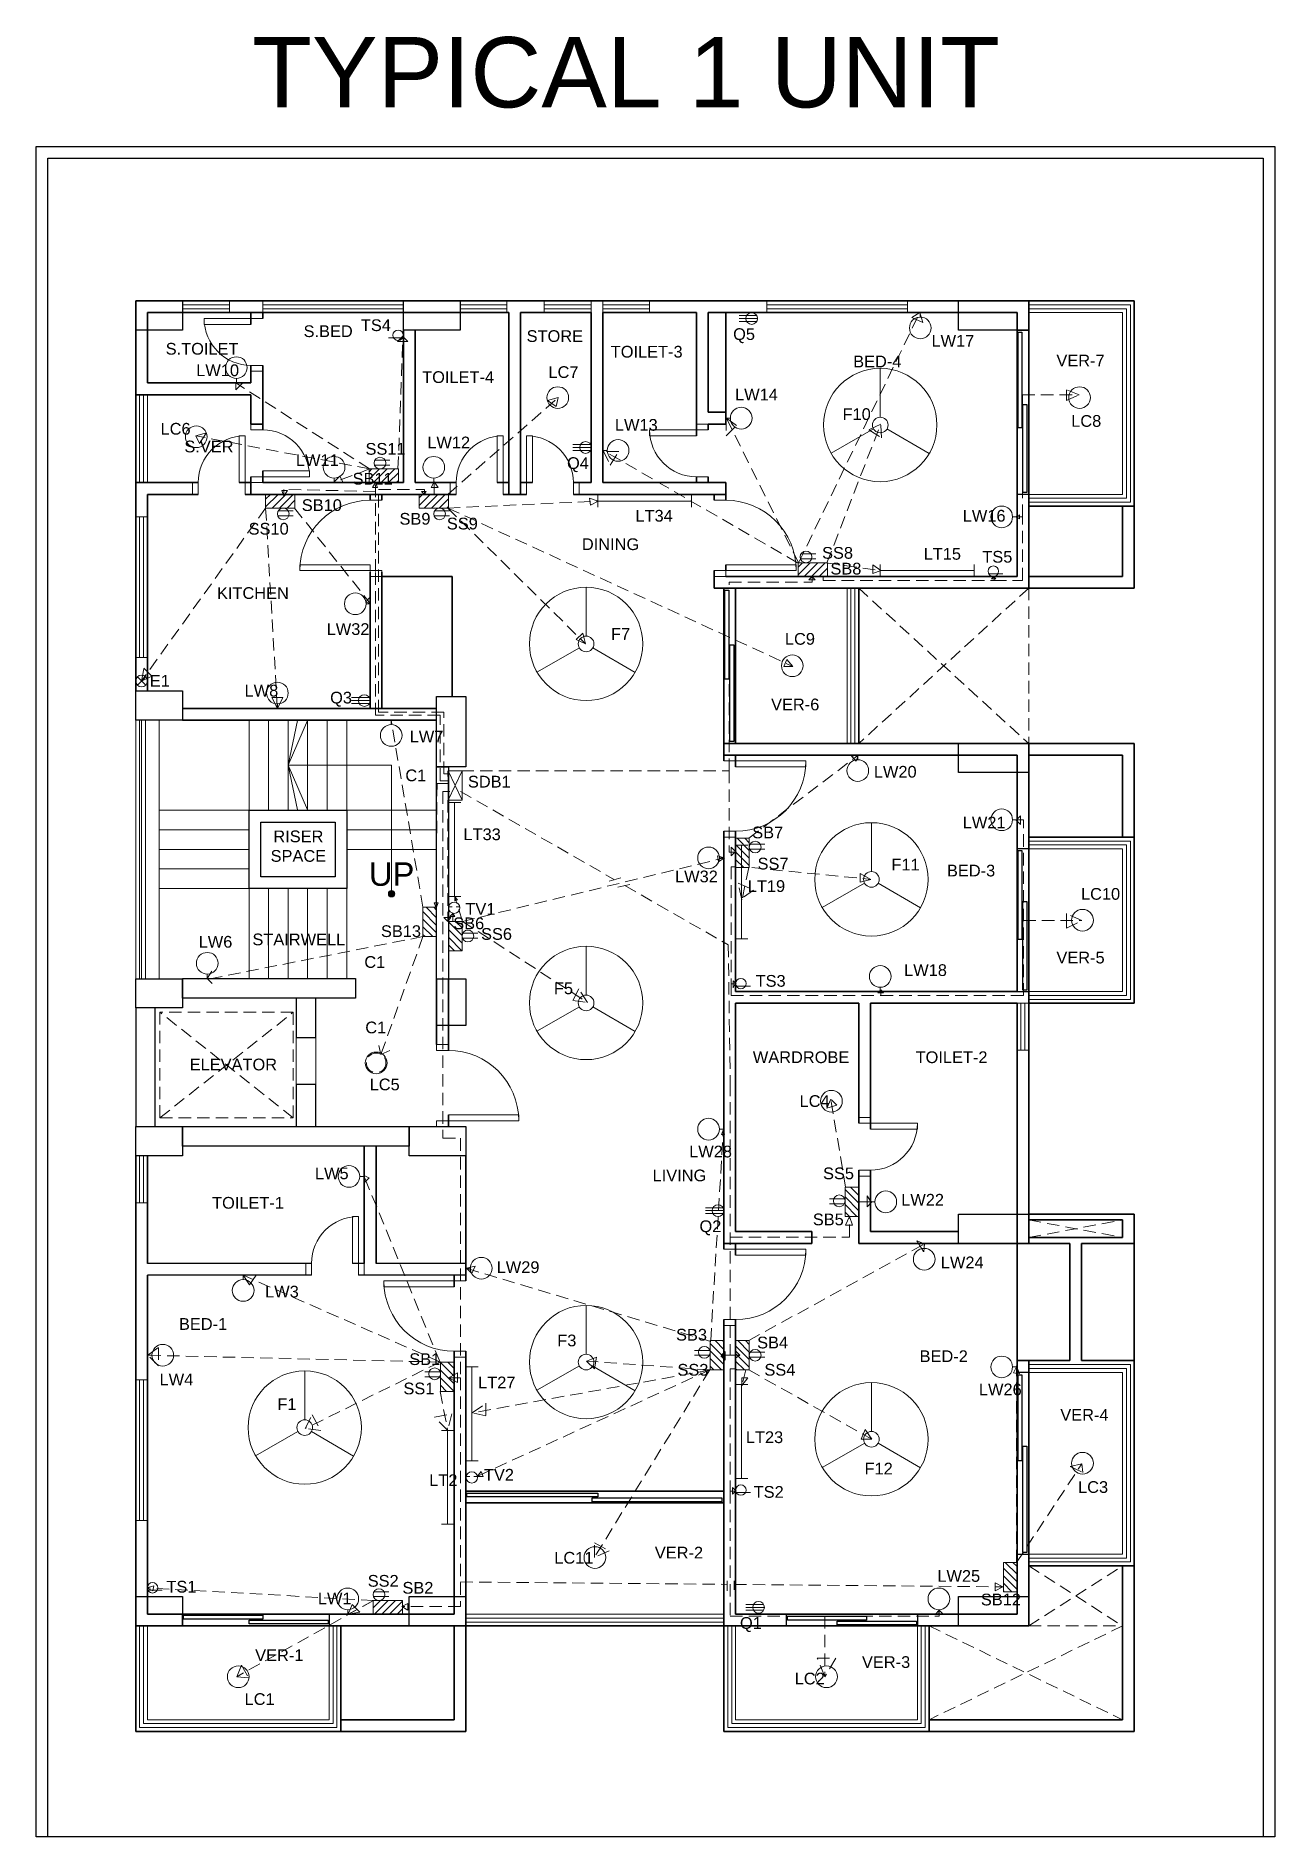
# Model space of a CAD drawing. Header units: inches. Extents: x 854 to 9021, y 140 to 10575.
# Drawn here: x 1140 to 1774, y 2984 to 3906 of the extents above; entities that cross this region are included whole.
import ezdxf

# ---------------------------------------------------------------- set-up
doc = ezdxf.new("R2010")
doc.units = ezdxf.units.IN
doc.header["$MEASUREMENT"] = 0
doc.linetypes.add('DASHED2', pattern=[9.525, 6.35, -3.175])
for name, color, linetype, lineweight in [('1.Boundary & Pillar', 10, 'Continuous', 30), ('2.Parking Lines', 250, 'Continuous', 30), ('2.Stairs', 163, 'Continuous', 9), ('2.Walls', 255, 'Continuous', 35), ('3.Doors', 34, 'Continuous', 9), ('3.Glass', 134, 'Continuous', 5), ('3.Railing', 40, 'Continuous', 5), ('3.Windows', 130, 'Continuous', 15), ('4.Empty Spaces', 10, 'DASHED2', 15), ('4.Lift Door', 8, 'Continuous', 13), ('5.Fittings & Fixtures', 4, 'Continuous', 15), ('5.Fittings and Fixtures - Labels', 4, 'Continuous', 15), ('5.Switchboards', 210, 'Continuous', 9), ('5.Switchboards - Labels', 210, 'Continuous', 9), ('6.Text', 255, 'Continuous', 15), ('7.(Hidden) Board to Board', 6, 'DASHED2', 20), ('7.(Hidden) Board to Fixtures', 3, 'DASHED2', 20), ('7.(Hidden) Board to Fixtures - Labels', 3, 'DASHED2', 20)]:
    doc.layers.add(name, color=color, linetype=linetype, lineweight=lineweight)
doc.layers.add('2.Walls - Stairwell', color=250, linetype='Continuous')
doc.layers.add('3.Sliding Glass', color=160, linetype='Continuous')
doc.styles.add('Text 1', font='arial.ttf', dxfattribs={"height": 6})

msp = doc.modelspace()

# ---------------------------------------------------------------- texts
at = {"layer": '5.Fittings and Fixtures - Labels', "char_height": 6, "attachment_point": 1, "style": 'Text 1'}
for s, width, heights, insert in [('TS4', 4, [0], (1305.99914, 3760.56469)), ('{\\fArial Baltic|b0|i0|c186|p34;Q}5', 4, [0], (1496.49728, 3756)), ('{\\fArial Baltic|b0|i0|c186|p34;L}W{\\fArial Baltic|b0|i0|c186|p34;17}', 6, [0], (1597.99914, 3752.56469)), ('{\\fArial Baltic|b0|i0|c186|p34;L}W{\\fArial Baltic|b0|i0|c186|p34;10}', 4, [0], (1221.77228, 3737.49987)), ('LC{\\fArial Baltic|b0|i0|c186|p34;7}', 4, [0], (1401.99914, 3736.56469)), ('{\\fArial Baltic|b0|i0|c186|p34;L}W{\\fArial Baltic|b0|i0|c186|p34;14}', 4, [0], (1497.49914, 3725.06469)), ('{\\fArial Baltic|b0|i0|c186|p34;F}10', 4, [0], (1552.49642, 3715.06469)), ('LC{\\fArial Baltic|b0|i0|c186|p34;6}', 4, [0], (1203.49914, 3707.56469)), ('{\\fArial Baltic|b0|i0|c186|p34;L}W{\\fArial Baltic|b0|i0|c186|p34;13}', 4, [0], (1435.99914, 3709.56469)), ('LC{\\fArial Baltic|b0|i0|c186|p34;8}', 4, [0], (1669.49914, 3711.56469)), ('SS11', 4, [0], (1308.37395, 3697.28792)), ('{\\fArial Baltic|b0|i0|c186|p34;L}W{\\fArial Baltic|b0|i0|c186|p34;12}', 4, [0], (1339.99914, 3700.56469)), ('{\\fArial Baltic|b0|i0|c186|p34;L}W{\\fArial Baltic|b0|i0|c186|p34;11}', 4, [0], (1272.77228, 3691.49987)), ('{\\fArial Baltic|b0|i0|c186|p34;Q}4', 4, [0], (1411.49728, 3690)), ('SS9', 4, [0], (1349.99914, 3659.06469)), ('{\\fArial Baltic|b0|i0|c186|p34;L}T{\\fArial Baltic|b0|i0|c186|p34;34}', 4, [0], (1446.49914, 3663.06469)), ('{\\fArial Baltic|b0|i0|c186|p34;L}W{\\fArial Baltic|b0|i0|c186|p34;16}', 6, [0], (1613.99914, 3663.06469)), ('SS10', 4, [0], (1248.57086, 3656.41173)), ('SS8', 4, [0], (1541.99914, 3644.06469)), ('{\\fArial Baltic|b0|i0|c186|p34;L}T{\\fArial Baltic|b0|i0|c186|p34;15}', 6, [0], (1593.99914, 3643.56469)), ('TS5', 4, [0], (1623.99914, 3642.06469)), ('{\\fArial Baltic|b0|i0|c186|p34;LW}32', 4, [0], (1288.49914, 3605.06469)), ('{\\fArial Baltic|b0|i0|c186|p34;F}7', 4, [0], (1433.99914, 3602.56469)), ('LC{\\fArial Baltic|b0|i0|c186|p34;9}', 4, [0], (1522.99914, 3600.06469)), ('E1', 4, [0], (1197.99914, 3578.56469)), ('{\\fArial Baltic|b0|i0|c186|p34;LW8}', 4, [0], (1246.49914, 3573.56469)), ('{\\fArial Baltic|b0|i0|c186|p34;Q}3', 4, [0], (1290.27228, 3569.99987)), ('{\\fArial Baltic|b0|i0|c186|p34;L}W{\\fArial Baltic|b0|i0|c186|p34;7}', 4, [0], (1330.99914, 3550.06469)), ('{\\fArial Baltic|b0|i0|c186|p34;L}W{\\fArial Baltic|b0|i0|c186|p34;20}', 4, [0], (1568.49914, 3532.06469)), ('{\\fArial Baltic|b0|i0|c186|p34;L}W{\\fArial Baltic|b0|i0|c186|p34;21}', 4, [0], (1613.99914, 3506.06469)), ('{\\fArial Baltic|b0|i0|c186|p34;L}T{\\fArial Baltic|b0|i0|c186|p34;33}', 4, [0], (1358.49914, 3500.06469)), ('SS7', 4, [0], (1508.99914, 3485.06469)), ('{\\fArial Baltic|b0|i0|c186|p34;F1}1', 4, [0], (1577.49914, 3484.56469)), ('{\\fArial Baltic|b0|i0|c186|p34;L}W{\\fArial Baltic|b0|i0|c186|p34;32}', 4, [0], (1466.77228, 3478.49987)), ('{\\fArial Baltic|b0|i0|c186|p34;L}T{\\fArial Baltic|b0|i0|c186|p34;19}', 4, [0], (1503.99914, 3473.56469)), ('LC{\\fArial Baltic|b0|i0|c186|p34;10}', 4, [0], (1674.49914, 3469.56469)), ('TV1', 4, [0], (1359.46688, 3461.8552)), ('SS6', 4, [0], (1367.49914, 3449.06469)), ('{\\fArial Baltic|b0|i0|c186|p34;L}W{\\fArial Baltic|b0|i0|c186|p34;6}', 4, [0], (1222.99914, 3445.06469)), ('{\\fArial Baltic|b0|i0|c186|p34;L}W{\\fArial Baltic|b0|i0|c186|p34;18}', 4, [0], (1583.99914, 3430.56469)), ('{\\fArial Baltic|b0|i0|c186|p34;F}5', 4, [0], (1404.77228, 3421.24556)), ('TS3', 4, [0], (1507.99914, 3425.06469)), ('LC{\\fArial Baltic|b0|i0|c186|p34;5}', 6, [6.02456], (1310.49914, 3372.06469)), ('LC{\\fArial Baltic|b0|i0|c186|p34;4}', 4, [0], (1530.49914, 3363.56469)), ('{\\fArial Baltic|b0|i0|c186|p34;L}W{\\fArial Baltic|b0|i0|c186|p34;28}', 4, [0], (1473.99097, 3337.7414)), ('{\\fArial Baltic|b0|i0|c186|p34;L}W{\\fArial Baltic|b0|i0|c186|p34;5}', 4, [0], (1282.49914, 3326.56469)), ('SS5', 4, [0], (1542.49914, 3326.56469)), ('{\\fArial Baltic|b0|i0|c186|p34;L}W{\\fArial Baltic|b0|i0|c186|p34;22}', 4, [0], (1582.49914, 3313.06469)), ('{\\fArial Baltic|b0|i0|c186|p34;Q}2', 11.4343698, [0], (1479.27228, 3299.49987)), ('{\\fArial Baltic|b0|i0|c186|p34;L}W{\\fArial Baltic|b0|i0|c186|p34;24}', 4, [0], (1602.77228, 3280.99987)), ('{\\fArial Baltic|b0|i0|c186|p34;L}W{\\fArial Baltic|b0|i0|c186|p34;29}', 4, [0], (1375.49914, 3278.56469)), ('{\\fArial Baltic|b0|i0|c186|p34;L}W{\\fArial Baltic|b0|i0|c186|p34;3}', 4, [0], (1256.99914, 3266.06469)), ('{\\fArial Baltic|b0|i0|c186|p34;F}3', 4, [0], (1406.49914, 3241.06469)), ('SS3', 4, [0], (1467.99914, 3226.06469)), ('SS4', 4, [0], (1512.49914, 3226.06469)), ('{\\fArial Baltic|b0|i0|c186|p34;L}W{\\fArial Baltic|b0|i0|c186|p34;4}', 4, [0], (1202.99914, 3221.06469)), ('SS1', 4, [0], (1327.77228, 3216.49987)), ('{\\fArial Baltic|b0|i0|c186|p34;L}T{\\fArial Baltic|b0|i0|c186|p34;27}', 4, [0], (1365.99914, 3219.56469)), ('{\\fArial Baltic|b0|i0|c186|p34;F1}', 4, [0], (1263.27228, 3208.49987)), ('{\\fArial Baltic|b0|i0|c186|p34;L}W{\\fArial Baltic|b0|i0|c186|p34;26}', 4, [0], (1622.27228, 3215.99987)), ('{\\fArial Baltic|b0|i0|c186|p34;L}T{\\fArial Baltic|b0|i0|c186|p34;23}', 4, [0], (1502.99914, 3191.56469)), ('TV2', 4, [0], (1368.96688, 3172.3552)), ('{\\fArial Baltic|b0|i0|c186|p34;F1}2', 6, [0], (1563.74785, 3175.49987)), ('{\\fArial Baltic|b0|i0|c186|p34;L}T{\\fArial Baltic|b0|i0|c186|p34;2}', 4, [0], (1340.99914, 3169.56469)), ('TS2', 4, [0], (1506.99914, 3163.56469)), ('LC{\\fArial Baltic|b0|i0|c186|p34;3}', 4, [0], (1672.99914, 3166.06469)), ('LC{\\fArial Baltic|b0|i0|c186|p34;11}', 4, [0], (1404.96688, 3129.8552)), ('TS1', 4, [0], (1206.49914, 3115.06469)), ('SS2', 4, [0], (1309.49914, 3118.06469)), ('{\\fArial Baltic|b0|i0|c186|p34;L}W{\\fArial Baltic|b0|i0|c186|p34;25}', 4, [0], (1600.99914, 3120.56469)), ('{\\fArial Baltic|b0|i0|c186|p34;L}W{\\fArial Baltic|b0|i0|c186|p34;1}', 4, [0], (1283.99914, 3109.06469)), ('{\\fArial Baltic|b0|i0|c186|p34;Q1}', 4, [0], (1499.99728, 3096.5)), ('LC{\\fArial Baltic|b0|i0|c186|p34;2}', 4, [0], (1527.99914, 3068.06469)), ('LC{\\fArial Baltic|b0|i0|c186|p34;1}', 4, [0], (1246.49914, 3057.56469))]:
    msp.add_mtext_dynamic_manual_height_columns(s, width=width, gutter_width=60, heights=heights, dxfattribs=dict(at, insert=insert))
at = {"layer": '5.Switchboards - Labels', "char_height": 6, "attachment_point": 1, "style": 'Text 1'}
for s, width, insert in [('{\\fArial Baltic|b0|i0|c186|p34;SB}11', 4, (1301.77228, 3681.99987)), ('{\\fArial Baltic|b0|i0|c186|p34;SB}10', 4, (1275.77228, 3668.49987)), ('{\\fArial Baltic|b0|i0|c186|p34;SB}9', 4, (1325.77228, 3661.49987)), ('{\\fArial Baltic|b0|i0|c186|p34;SB}8', 4, (1546.27228, 3635.99987)), ('S{\\fArial Baltic|b0|i0|c186|p34;DB1}', 4, (1360.77228, 3526.99987)), ('{\\fArial Baltic|b0|i0|c186|p34;SB}7', 4, (1506.27228, 3500.99987)), ('{\\fArial Baltic|b0|i0|c186|p34;SB1}3', 6, (1316.27228, 3450.49987)), ('{\\fArial Baltic|b0|i0|c186|p34;SB}6', 4, (1353.27228, 3454.49987)), ('{\\fArial Baltic|b0|i0|c186|p34;SB}5', 4, (1537.27228, 3302.99987)), ('{\\fArial Baltic|b0|i0|c186|p34;SB}3', 4, (1467.27228, 3243.99987)), ('{\\fArial Baltic|b0|i0|c186|p34;SB}4', 4, (1508.77228, 3239.99987)), ('SB1', 4, (1330.77228, 3231.49987)), ('{\\fArial Baltic|b0|i0|c186|p34;SB}2', 4, (1327.27228, 3114.49987)), ('{\\fArial Baltic|b0|i0|c186|p34;SB1}2', 6, (1623.27228, 3108.49987))]:
    msp.add_mtext_dynamic_manual_height_columns(s, width=width, gutter_width=60, heights=[0], dxfattribs=dict(at, insert=insert))
at = {"layer": '6.Text', "attachment_point": 1, "style": 'Text 1'}
for s, width, gutter_width, heights, insert, char_height in [('{\\fArial Baltic|b0|i0|c186|p34;TYPICAL }1{\\fArial Baltic|b0|i0|c186|p34; UNIT}', 390.3878715, 60, [46.2634], (1250.27228, 3904.99987), 36), ('\\pxqc;S.BED', 10.9746251, 60, [23.51966], (1283.77228, 3757.49987), 6), ('\\pxqc;STORE', 10.9746251, 60, [23.51966], (1399.77228, 3754.99987), 6), ('\\pxqc;S.TOILET', 10.9746251, 60, [23.51966], (1219.27228, 3748.49987), 6), ('\\pxqc;TOILET-3', 10.9746251, 60, [23.51966], (1446.77228, 3746.99987), 6), ('\\pxqc;{\\fArial Baltic|b0|i0|c186|p34;BED-}4', 10.9746251, 60, [23.51966], (1564.77228, 3741.99987), 6), ('\\pxqc;VER-7', 10.9746251, 60, [23.51966], (1668.77228, 3742.49987), 6), ('\\pxqc;TOILET-4', 10.9746251, 60, [23.51966], (1350.27228, 3733.99987), 6), ('\\pxqc;S.VER', 10.9746251, 60, [23.51966], (1222.77228, 3698.49987), 6), ('\\pxqc;DINING', 10.9746251, 60, [23.51966], (1428.27228, 3648.49987), 6), ('\\pxqc;KITCHEN', 10.9746251, 60, [23.51966], (1245.27228, 3623.49987), 6), ('\\pxqc;VER-6', 10.9746251, 60, [23.51966], (1522.77228, 3566.49987), 6), ('\\pxqc;RISER^JSPACE', 8.5, 60, [0], (1269.77228, 3498.99987), 6), ('\\pxqc;{\\fArial Baltic|b0|i0|c186|p34;UP}', 0.0781003, 90, [0], (1321.70559, 3482.70771), 12), ('\\pxqc;BED-3', 10.9746251, 60, [23.51966], (1612.77228, 3481.49987), 6), ('\\pxqc;STAIRWELL', 10.9746251, 60, [23.51966], (1268.76955, 3446.27103), 6), ('\\pxqc;VER-5', 10.9746251, 60, [23.51966], (1668.77228, 3436.99987), 6), ('\\pxqc;ELEVATOR', 10.9746251, 60, [23.51966], (1235.26955, 3382.27103), 6), ('\\pxqc;WARDROBE', 10.9746251, 60, [23.51966], (1525.77228, 3385.99987), 6), ('\\pxqc;TOILET-2', 10.9746251, 60, [23.51966], (1602.77228, 3385.99987), 6), ('{\\fArial Baltic|b0|i0|c186|p34;LIVING}', 10.9746251, 60, [23.51966], (1455.27228, 3325.49987), 6), ('\\pxqc;TOILET-1', 10.9746251, 60, [23.51966], (1242.77228, 3311.49987), 6), ('\\pxqc;BED-1', 10.9746251, 60, [23.51966], (1219.77228, 3249.49987), 6), ('\\pxqc;BED-2', 10.9746251, 60, [23.51966], (1598.77228, 3232.99987), 6), ('\\pxqc;VER-4', 10.9746251, 60, [23.51966], (1670.77228, 3202.99987), 6), ('\\pxqc;VER-2', 10.9746251, 60, [23.51966], (1463.27228, 3132.49987), 6), ('\\pxqc;VER-1', 10.9746251, 60, [23.51966], (1258.77228, 3079.99987), 6), ('\\pxqc;VER-3', 10.9746251, 60, [23.51966], (1569.27228, 3076.49987), 6)]:
    msp.add_mtext_dynamic_manual_height_columns(s, width=width, gutter_width=gutter_width, heights=heights, dxfattribs=dict(at, insert=insert, char_height=char_height))
at = {"layer": '7.(Hidden) Board to Fixtures - Labels', "char_height": 6, "attachment_point": 1, "style": 'Text 1'}
for insert in [(1328.76683, 3530.21472), (1307.76683, 3434.71472), (1308.26683, 3401.21472)]:
    msp.add_mtext_dynamic_manual_height_columns('C1', width=10.0711831, gutter_width=60, heights=[0], dxfattribs=dict(at, insert=insert))

# ---------------------------------------------------------------- blocks, each defined once
blk = doc.blocks.new('col')
at = {"layer": '1.Boundary & Pillar', "linetype": 'Continuous'}
for points in [[(-433, 678), (-433, 663), (-457, 663), (-457, 678)], [(-291, 678), (-291, 663), (-320, 663), (-320, 678)], [(0, 678), (0, 663), (-36, 663), (-36, 678)], [(-433, 478.5), (-433, 463.5), (-457, 463.5), (-457, 478.5)], [(-303, 475.5), (-288, 475.5), (-288, 439.6), (-303, 439.6)], [(0, 451.6), (0, 436.6), (-36, 436.6), (-36, 451.6)], [(-433, 331.19), (-433, 316.19), (-457, 316.19), (-457, 331.19)], [(-288, 307.19), (-303, 307.19), (-303, 331.19), (-288, 331.19)], [(-433, 255.5), (-433, 240.5), (-457, 240.5), (-457, 255.5)], [(-288, 255.5), (-288, 240.5), (-317, 240.5), (-317, 255.5)], [(0, 210.75), (0, 195.75), (-36, 195.75), (-36, 210.75)], [(-433, 15), (-433, 0), (-457, 0), (-457, 15)], [(-288, 15), (-288, 0), (-317, 0), (-317, 15)], [(0, 15), (0, 0), (-36, 0), (-36, 15)]]:
    blk.add_lwpolyline(points, close=True, dxfattribs=at)
blk = doc.blocks.new('Light_CeilingK')
at = {"layer": '5.Fittings & Fixtures'}
blk.add_circle((0, 0), 5.55, dxfattribs=at)
blk = doc.blocks.new('LightW')
at = {"layer": '5.Fittings & Fixtures'}
blk.add_line((0, -2.3), (0, 0), dxfattribs=at)
blk.add_blockref('Light_CeilingK', (0, -7.85), dxfattribs=at)
blk = doc.blocks.new("Door 3'")
at = {"layer": '3.Doors'}
for p, q in [((3402, 896), (3408, 896)), ((3402, 893), (3402, 896)), ((3408, 896), (3408, 893)), ((3402, 893), (3366, 893)), ((3366, 893), (3366, 890)), ((3366, 890), (3402, 890)), ((3408, 893), (3402, 893)), ((3402, 890), (3402, 893)), ((3408, 857), (3402, 857)), ((3402, 857), (3402, 854)), ((3402, 854), (3408, 854)), ((3408, 854), (3408, 857))]:
    blk.add_line(p, q, dxfattribs=at)
blk.add_arc((3402, 893), 36, 180, 270, dxfattribs=at)
blk = doc.blocks.new("Door 2'")
at = {"layer": '3.Doors'}
for p, q in [((3347, 873), (3347, 876)), ((3347, 876), (3353, 876)), ((3353, 876), (3353, 873)), ((3347, 873), (3353, 873)), ((3323, 849), (3323, 852)), ((3323, 852), (3347, 852)), ((3347, 849), (3323, 849)), ((3347, 852), (3347, 849)), ((3347, 846), (3347, 849)), ((3347, 849), (3353, 849)), ((3353, 849), (3353, 846)), ((3353, 846), (3347, 846))]:
    blk.add_line(p, q, dxfattribs=at)
blk.add_arc((3347, 849), 24, 90, 180, dxfattribs=at)
blk = doc.blocks.new("Window 3'")
at = {"layer": '3.Windows'}
for p, q in [((3245, 876), (3239, 876)), ((3239, 876), (3239, 804)), ((3241, 876), (3241, 804)), ((3243, 804), (3243, 876)), ((3245, 804), (3245, 876)), ((3239, 804), (3245, 804))]:
    blk.add_line(p, q, dxfattribs=at)
blk = doc.blocks.new("Window 2'")
at = {"layer": '3.Windows'}
for p, q in [((3245, 896), (3239, 896)), ((3239, 896), (3239, 872)), ((3241, 896), (3241, 872)), ((3243, 896), (3243, 872)), ((3245, 872), (3245, 896)), ((3239, 872), (3245, 872))]:
    blk.add_line(p, q, dxfattribs=at)
blk = doc.blocks.new('Ceiling Fan')
at = {"layer": '5.Fittings & Fixtures'}
for p, q in [((3320, 1326.5), (3320, 1351.5)), ((3316.53, 1320.51), (3294.84, 1308.07)), ((3323.45, 1320.48), (3345.04, 1307.87))]:
    blk.add_line(p, q, dxfattribs=at)
for radius in [29, 4]:
    blk.add_circle((3320, 1322.5), radius, dxfattribs=at)
blk = doc.blocks.new('Tubelight')
at = {"layer": '5.Fittings & Fixtures'}
for p, q in [((3460.5, 1029.19), (3460.5, 1023)), ((3460.5, 1026), (3508.5, 1026)), ((3508.5, 1026), (3508.5, 1029.19)), ((3508.5, 1026), (3508.5, 1023))]:
    blk.add_line(p, q, dxfattribs=at)
blk = doc.blocks.new('Switchboard')
at = {"layer": '5.Switchboards'}
h = blk.add_hatch(dxfattribs=at)
h.set_pattern_fill('ANSI31', color=256, scale=22)
h.paths.add_polyline_path([(2518, 710), (2518, 717), (2503, 717), (2503, 710)])
blk.add_lwpolyline([(2503, 717), (2518, 717), (2518, 710), (2503, 710)], close=True, dxfattribs=at)
blk = doc.blocks.new('Socket 2P')
at = {"layer": '5.Fittings & Fixtures'}
for p, q in [((3553.17, 785), (3561, 785)), ((3553.4, 787.5), (3561, 787.5))]:
    blk.add_line(p, q, dxfattribs=at)
blk.add_circle((3556, 786), 3, dxfattribs=at)
blk = doc.blocks.new('Socket 3P')
at = {"layer": '5.Fittings & Fixtures'}
for p, q in [((4614.6, 922), (4605.5, 922)), ((4605.5, 920.5), (4615, 920.5)), ((4614.6, 919), (4605.5, 919))]:
    blk.add_line(p, q, dxfattribs=at)
blk.add_circle((4612, 920.5), 3, dxfattribs=at)
blk = doc.blocks.new('Socket TV')
at = {"layer": '5.Fittings & Fixtures'}
for p, q in [((3399.5, 1201), (3401, 1201)), ((3404.5, 1201), (3403, 1201))]:
    blk.add_line(p, q, dxfattribs=at)
blk.add_circle((3402, 1200.5), 2.92, dxfattribs=at)
blk = doc.blocks.new('Socket Table')
at = {"layer": '5.Fittings & Fixtures'}
blk.add_line((3245.31, 735), (3252.5, 735), dxfattribs=at)
blk.add_circle((3247.67, 736.29), 2.69, dxfattribs=at)
blk = doc.blocks.new('Floor Distribution Board')
at = {"layer": '2.Walls', "linetype": 'Continuous'}
blk.add_line((2293.99, 768.51), (2294, 762.51), dxfattribs=at)
at = {"layer": '5.Switchboards'}
for p, q in [((2293.99, 768.51), (2300.99, 753.51)), ((2293.99, 753.51), (2300.99, 768.51))]:
    blk.add_line(p, q, dxfattribs=at)
blk.add_lwpolyline([(2300.99, 768.51), (2300.99, 753.51), (2293.99, 753.51), (2293.99, 768.51)], close=True, dxfattribs=at)
blk = doc.blocks.new('Exhaust Fan')
at = {"layer": '5.Fittings & Fixtures'}
for p, q in [((1231.88, 2350.38), (1236.12, 2354.62)), ((1231.88, 2354.62), (1236.12, 2350.38))]:
    blk.add_line(p, q, dxfattribs=at)
blk.add_circle((1234, 2352.5), 3, dxfattribs=at)

# ---------------------------------------------------------------- hatches: boundary and pattern name
at = {"layer": '6.Text'}
h = msp.add_hatch(dxfattribs=at)
h.set_pattern_fill('ANSI31', color=256, angle=810, style=0)
h.set_pattern_definition([(225, (1636.31068, 1449.27938), (-0.088388348, 0.088388348), [])])
edge = h.paths.add_edge_path()
edge.add_line((1321.69145, 3466.59563), (1320.08472, 3466.59563))
edge.add_ellipse((1321.69145, 3466.59563), major_axis=(-1.13613, 1.13613), ratio=1, start_angle=315, end_angle=405, ccw=False)
edge.add_line((1321.69145, 3468.20236), (1321.69145, 3466.59563))
edge = h.paths.add_edge_path()
edge.add_line((1321.69145, 3466.59563), (1321.69145, 3468.20236))
edge.add_ellipse((1321.69145, 3466.59563), major_axis=(-1.13613, -1.13613), ratio=1, start_angle=135, end_angle=225, ccw=False)
edge.add_line((1323.29819, 3466.59563), (1321.69145, 3466.59563))
edge = h.paths.add_edge_path()
edge.add_ellipse((1321.69145, 3466.59563), major_axis=(-1.13613, -1.13613), ratio=1, start_angle=45, end_angle=135, ccw=False)
edge.add_line((1321.69145, 3464.9889), (1321.69145, 3466.59563))
edge.add_line((1321.69145, 3466.59563), (1323.29819, 3466.59563))
edge = h.paths.add_edge_path()
edge.add_ellipse((1321.69145, 3466.59563), major_axis=(-1.13613, 1.13613), ratio=1, start_angle=45, end_angle=135, ccw=False)
edge.add_line((1320.08472, 3466.59563), (1321.69145, 3466.59563))
edge.add_line((1321.69145, 3466.59563), (1321.69145, 3464.9889))

# ---------------------------------------------------------------- linework, layer by layer
at = {"layer": '1.Boundary & Pillar', "linetype": 'Continuous'}
msp.add_line((1773.76683, 2983.99987), (1139.76955, 2983.99987), dxfattribs=at)
msp.add_lwpolyline([(1139.76955, 2983.99987), (1139.76955, 3848.99987), (1773.76683, 3848.99987), (1773.76683, 2983.99987)], dxfattribs=at)
msp.add_lwpolyline([(1145.76955, 3842.99987), (1767.76683, 3842.99987), (1767.76683, 2983.99987), (1145.76955, 2983.99987)], close=True, dxfattribs=at)
at = {"layer": '2.Parking Lines'}
msp.add_lwpolyline([(1214.76683, 3347.50532), (1330.76779, 3347.50532), (1330.76779, 3337.50532), (1214.76683, 3337.50533)], close=True, dxfattribs=at)
at = {"layer": '2.Stairs', "lineweight": 9}
for p, q in [((1248.76955, 3555.50534), (1248.76955, 3509.34913)), ((1258.76955, 3555.50534), (1258.76955, 3509.34913)), ((1268.76955, 3555.50534), (1268.76955, 3509.34913)), ((1278.76955, 3555.50534), (1278.76955, 3509.34913)), ((1288.76955, 3555.50534), (1288.76955, 3509.34913)), ((1298.76955, 3555.50534), (1298.76955, 3509.34913))]:
    msp.add_line(p, q, dxfattribs=at)
at = {"layer": '2.Stairs', "linetype": 'DASHED2', "ltscale": 12}
for p, q in [((1248.76955, 3509.34913), (1202.76955, 3509.34913)), ((1298.61335, 3509.34913), (1344.76955, 3509.34913)), ((1248.76955, 3499.34913), (1202.76955, 3499.34913)), ((1298.76955, 3499.34913), (1344.76955, 3499.34913)), ((1248.76955, 3489.34913), (1202.76955, 3489.34913)), ((1298.76955, 3489.34913), (1344.76955, 3489.34913)), ((1248.76955, 3479.34913), (1202.76955, 3479.34913)), ((1248.92576, 3469.34913), (1202.76955, 3469.34913)), ((1248.76955, 3469.34913), (1248.76955, 3423.19293)), ((1258.76955, 3469.34913), (1258.76955, 3423.19293)), ((1268.76955, 3469.34913), (1268.76955, 3423.19293)), ((1278.76955, 3469.34913), (1278.76955, 3423.19293)), ((1288.76955, 3469.34913), (1288.76955, 3423.19293)), ((1298.76955, 3469.34913), (1298.76955, 3423.19293))]:
    msp.add_line(p, q, dxfattribs=at)
at = {"layer": '2.Walls'}
for p, q in [((1190.76683, 3570.50534), (1190.76683, 3769.99987)), ((1190.76683, 3769.99987), (1701.76683, 3769.99987)), ((1647.76683, 3769.99987), (1647.76683, 3622.99987)), ((1701.76683, 3622.99987), (1701.76683, 3769.99987)), ((1196.76683, 3763.99987), (1381.76398, 3763.99987)), ((1196.76683, 3763.99987), (1381.76398, 3763.99987)), ((1196.76683, 3727.99987), (1196.76683, 3763.99987)), ((1249.76398, 3763.99987), (1249.76398, 3757.99987)), ((1255.76398, 3763.99987), (1255.76398, 3760.99987)), ((1381.76398, 3763.99987), (1381.76398, 3670.99987)), ((1387.76398, 3763.99987), (1387.76398, 3670.99987)), ((1387.76398, 3763.99987), (1423.76398, 3763.99987)), ((1387.76398, 3763.99987), (1423.76398, 3763.99987)), ((1423.76398, 3763.99987), (1423.76398, 3676.99987)), ((1429.76398, 3763.99987), (1429.76398, 3676.99987)), ((1429.76398, 3763.99987), (1477.76398, 3763.99987)), ((1429.76398, 3763.99987), (1477.76398, 3763.99987)), ((1477.76398, 3763.99987), (1477.76398, 3700.99987)), ((1483.76398, 3763.99987), (1483.76398, 3712.99987)), ((1483.76398, 3763.99987), (1641.76683, 3763.99987)), ((1483.76398, 3763.99987), (1641.76683, 3763.99987)), ((1492.76683, 3763.99987), (1492.76683, 3706.99987)), ((1641.76683, 3763.99987), (1641.76683, 3628.99987)), ((1327.76398, 3754.99987), (1327.76398, 3676.99987)), ((1333.76398, 3754.99987), (1333.76398, 3676.99987)), ((1249.76398, 3736.99987), (1249.76398, 3727.99987)), ((1255.76398, 3736.99987), (1255.76398, 3703.99987)), ((1196.76683, 3727.99987), (1249.76398, 3727.99987)), ((1190.76683, 3721.99987), (1249.76398, 3721.99987)), ((1249.76398, 3721.99987), (1249.76529, 3707.0004)), ((1249.76529, 3707.0004), (1255.76398, 3706.99988)), ((1483.76398, 3712.99987), (1492.76683, 3712.99987)), ((1483.76398, 3706.99987), (1492.76683, 3706.99987)), ((1483.76398, 3706.99987), (1483.76398, 3703.99988)), ((1190.76683, 3676.99987), (1222.76398, 3676.99987)), ((1243.76398, 3676.99987), (1249.76398, 3676.99987)), ((1249.76398, 3680.0004), (1249.76398, 3670.99987)), ((1255.76398, 3682.99988), (1255.76398, 3676.99987)), ((1255.76398, 3676.99987), (1327.76398, 3676.99987)), ((1333.76398, 3676.99987), (1354.76398, 3676.99987)), ((1375.76398, 3676.99987), (1381.76398, 3676.99987)), ((1387.76398, 3676.99987), (1393.76399, 3676.99987)), ((1414.76398, 3676.99987), (1423.76398, 3676.99987)), ((1429.76398, 3676.99987), (1492.76683, 3676.99987)), ((1477.76398, 3679.99987), (1477.76398, 3676.99987)), ((1483.76398, 3679.99988), (1483.76398, 3676.99987)), ((1492.76683, 3676.99987), (1492.76683, 3667.99987)), ((1196.76683, 3570.50534), (1196.76683, 3670.99987)), ((1196.76683, 3670.99987), (1222.76398, 3670.99987)), ((1246.76398, 3670.99987), (1354.76398, 3670.99987)), ((1310.76683, 3667.99987), (1310.76683, 3670.99987)), ((1316.76683, 3667.99987), (1316.76683, 3670.99987)), ((1378.76398, 3670.99987), (1390.76398, 3670.99987)), ((1414.76398, 3670.99987), (1492.76683, 3670.99987)), ((1486.76683, 3670.99987), (1486.76683, 3667.99987)), ((1647.76683, 3664.99987), (1701.76683, 3664.99987)), ((1695.76683, 3628.99987), (1695.76683, 3664.99987)), ((1310.76683, 3561.50534), (1310.76683, 3631.2526)), ((1316.76683, 3561.50534), (1316.76683, 3631.2526)), ((1486.76683, 3631.99987), (1486.76683, 3622.99987)), ((1492.76683, 3634.99987), (1492.76683, 3631.99987)), ((1316.76683, 3628.99987), (1352.76683, 3628.99987)), ((1352.76683, 3567.50533), (1352.76683, 3628.99987)), ((1486.76683, 3622.99987), (1701.76683, 3622.99987)), ((1491.76683, 3534.6033), (1491.76683, 3622.99987)), ((1492.76683, 3628.99987), (1641.76683, 3628.99987)), ((1497.76683, 3543.6033), (1497.76683, 3622.99987)), ((1497.76683, 3543.6033), (1497.76683, 3622.99987)), ((1560.76683, 3543.6033), (1560.76683, 3622.99987)), ((1647.76683, 3628.99987), (1695.76683, 3628.99987)), ((1214.76683, 3561.50534), (1344.76683, 3561.50534)), ((1214.76683, 3555.50534), (1344.76683, 3555.50534)), ((1701.76683, 3543.6033), (1491.76683, 3543.6033)), ((1647.76683, 3410.6033), (1647.76683, 3543.6033)), ((1701.76683, 3410.6033), (1701.76683, 3543.6033)), ((1641.76683, 3537.6033), (1491.76683, 3537.6033)), ((1497.76683, 3531.6033), (1497.76683, 3537.6033)), ((1497.76683, 3531.6033), (1497.76683, 3537.6033)), ((1641.76683, 3416.6033), (1641.76683, 3537.6033)), ((1695.76683, 3537.6033), (1647.76683, 3537.6033)), ((1695.76683, 3495.6033), (1695.76683, 3537.6033)), ((1491.76683, 3407.6033), (1491.76683, 3498.6033)), ((1497.76683, 3416.6033), (1497.76683, 3498.6033)), ((1497.76683, 3416.6033), (1497.76683, 3498.6033)), ((1701.76683, 3495.6033), (1647.76683, 3495.6033)), ((1344.76955, 3423.19293), (1344.77216, 3389.50532)), ((1350.775, 3423.19293), (1350.775, 3386.50532)), ((1641.76683, 3416.6033), (1497.76683, 3416.6033)), ((1497.76683, 3293.74987), (1497.76683, 3410.6033)), ((1560.76683, 3410.6033), (1497.76683, 3410.6033)), ((1560.76683, 3349.17658), (1560.76683, 3410.6033)), ((1566.76683, 3346.1771), (1566.76683, 3410.6033)), ((1641.76683, 3410.6033), (1566.76683, 3410.6033)), ((1641.76683, 3302.74987), (1641.76683, 3410.6033)), ((1647.76683, 3302.74987), (1647.76683, 3410.6033)), ((1701.76683, 3410.6033), (1647.76683, 3410.6033)), ((1491.76683, 3284.74987), (1491.76683, 3407.6033)), ((1350.775, 3353.50532), (1350.775, 3347.50532)), ((1307.76689, 3337.50532), (1307.76754, 3277.50527)), ((1313.7669, 3337.50532), (1313.76755, 3277.50527)), ((1190.76683, 3332.50532), (1190.7692, 3037.99996)), ((1196.76683, 3332.50539), (1196.76745, 3277.5053)), ((1359.76683, 3268.50527), (1359.76683, 3332.50532)), ((1560.76683, 3287.74987), (1560.76683, 3325.17658)), ((1566.76683, 3293.74987), (1566.76683, 3325.1771)), ((1641.76683, 3098.00157), (1641.76683, 3302.74987)), ((1647.76683, 3302.74987), (1701.76683, 3302.74987)), ((1647.76683, 3287.74987), (1647.76683, 3302.74987)), ((1647.76683, 3287.74987), (1647.76683, 3302.74987)), ((1647.76683, 3299.74987), (1695.76683, 3299.74987)), ((1695.76683, 3290.74987), (1695.76683, 3299.74987)), ((1701.76683, 3038.00147), (1701.76683, 3302.74987)), ((1536.76683, 3293.74987), (1497.76683, 3293.74987)), ((1536.76683, 3287.74987), (1536.76683, 3293.74987)), ((1611.76683, 3293.74987), (1566.76683, 3293.74987)), ((1695.76683, 3290.74987), (1647.76683, 3290.74987)), ((1536.76683, 3287.74987), (1491.76683, 3287.74987)), ((1497.76683, 3281.74987), (1497.76683, 3287.74987)), ((1497.76683, 3281.74987), (1497.76683, 3287.74987)), ((1668.76683, 3287.74987), (1560.76683, 3287.74987)), ((1668.76683, 3287.74987), (1668.76683, 3227.74987)), ((1701.76683, 3287.74987), (1674.76683, 3287.74987)), ((1674.76683, 3287.74987), (1674.76683, 3227.74987)), ((1196.76752, 3271.5053), (1196.76899, 3097.99987)), ((1353.76683, 3265.50527), (1353.76683, 3271.50527)), ((1491.76683, 3038.00085), (1491.76683, 3248.74987)), ((1497.76683, 3098.0007), (1497.76683, 3248.74987)), ((1497.76683, 3098.0007), (1497.76683, 3248.74987)), ((1353.76683, 3097.99987), (1353.76683, 3232.50527)), ((1359.76683, 3038.00046), (1359.76683, 3232.50527)), ((1668.76683, 3227.74987), (1641.76683, 3227.74987)), ((1647.76683, 3092.00161), (1647.76683, 3227.74987)), ((1647.76683, 3092.00161), (1647.76683, 3227.74987)), ((1701.76683, 3227.74987), (1674.76683, 3227.74987)), ((1359.76683, 3160.99987), (1491.76683, 3160.99987)), ((1359.76683, 3154.99987), (1491.76683, 3154.99987)), ((1701.76683, 3122.74987), (1647.76683, 3122.74987)), ((1695.76683, 3044.00146), (1695.76683, 3122.74987)), ((1196.76899, 3097.99987), (1353.76683, 3097.99987)), ((1497.76683, 3098.0007), (1641.76683, 3098.00157)), ((1190.76955, 3091.99987), (1359.76683, 3091.99987)), ((1295.76904, 3091.99992), (1295.7695, 3038.00027)), ((1353.76683, 3091.99987), (1353.76683, 3091.99987)), ((1353.76683, 3044.00044), (1353.76683, 3091.99987)), ((1359.76683, 3091.99987), (1647.76683, 3092.00161)), ((1596.76683, 3038.00085), (1596.76683, 3092.00127)), ((1295.76944, 3044.00027), (1353.76683, 3044.00044)), ((1596.76683, 3044.00116), (1695.76683, 3044.00146)), ((1190.7692, 3037.99996), (1359.76683, 3038.00046)), ((1491.76683, 3038.00085), (1701.76683, 3038.00147)), ((1590.76683, 3038.00085), (1590.76683, 3038.00114)), ((1592.76683, 3038.00085), (1592.76683, 3038.00115)), ((1594.76683, 3038.00085), (1594.76683, 3038.00116))]:
    msp.add_line(p, q, dxfattribs=at)
at = {"layer": '2.Walls - Stairwell', "linetype": 'Continuous'}
for points in [[(1344.76955, 3423.19293), (1344.76955, 3531.6033), (1350.775, 3531.6033)], [(1350.775, 3531.6033), (1350.775, 3423.19293)], [(1330.76779, 3337.50525), (1214.76683, 3337.50531)], [(1280.76754, 3277.50528), (1196.76745, 3277.5053)], [(1280.76754, 3271.50528), (1196.76752, 3271.5053)], [(1307.76754, 3277.50527), (1301.76753, 3277.50528)], [(1359.76683, 3271.50527), (1304.76754, 3271.50528)], [(1359.76683, 3277.50526), (1313.76755, 3277.50527)]]:
    msp.add_lwpolyline(points, dxfattribs=at)
at = {"layer": '2.Walls - Stairwell', "ltscale": 0.15}
for points in [[(1248.76955, 3469.34913), (1248.76955, 3509.34913), (1298.76955, 3509.34913), (1298.76955, 3469.34913)], [(1254.76955, 3475.34913), (1254.76955, 3503.34913), (1292.76955, 3503.34913), (1292.76955, 3475.34913)]]:
    msp.add_lwpolyline(points, close=True, dxfattribs=at)
at = {"layer": '2.Walls - Stairwell', "linetype": 'Continuous'}
for points in [[(1214.76683, 3423.19293), (1303.29126, 3423.19293), (1303.29126, 3413.19293), (1214.76683, 3413.19294)], [(1354.76955, 3423.19293), (1354.76955, 3423.19293)], [(1282.89358, 3393.00551), (1282.89358, 3413.19294), (1272.89042, 3413.19294), (1272.89043, 3393.00551)], [(1190.76955, 3408.19293), (1190.76955, 3395.19287), (1190.76955, 3376.31155), (1190.76955, 3347.50532), (1200.76955, 3347.50532), (1200.76955, 3376.31155), (1200.76955, 3395.19287), (1200.76955, 3408.19293)], [(1272.92576, 3369.00543), (1272.92576, 3347.50532), (1282.92576, 3347.50532), (1282.92576, 3369.00543)]]:
    msp.add_lwpolyline(points, close=True, dxfattribs=at)
at = {"layer": '3.Glass', "lineweight": 13}
for p, q in [((1190.76955, 3423.19293), (1190.76955, 3555.50534)), ((1190.76955, 3423.19293), (1190.76955, 3555.50534)), ((1192.76955, 3423.19293), (1192.76955, 3555.50534)), ((1193.76955, 3423.19293), (1193.76955, 3555.50534)), ((1195.76955, 3423.19293), (1195.76955, 3555.50534)), ((1202.76955, 3555.50534), (1202.76955, 3423.19293))]:
    msp.add_line(p, q, dxfattribs=at)
at = {"layer": '3.Railing'}
for p, q in [((1647.76683, 3767.99987), (1699.76683, 3767.99987)), ((1647.76683, 3765.99987), (1697.76683, 3765.99987)), ((1647.76683, 3763.99987), (1695.76683, 3763.99987)), ((1695.76683, 3670.99987), (1695.76683, 3763.99987)), ((1697.76683, 3668.99987), (1697.76683, 3765.99987)), ((1699.76683, 3666.99987), (1699.76683, 3767.99987)), ((1192.76683, 3676.99987), (1192.76683, 3721.99987)), ((1194.76683, 3676.99987), (1194.76683, 3721.99987)), ((1196.76683, 3676.99987), (1196.76683, 3721.99987)), ((1647.76683, 3670.99987), (1695.76683, 3670.99987)), ((1647.76683, 3668.99987), (1697.76683, 3668.99987)), ((1647.76683, 3666.99987), (1699.76683, 3666.99987)), ((1554.76683, 3543.6033), (1554.76683, 3622.99987)), ((1556.76683, 3543.6033), (1556.76683, 3622.99987)), ((1558.76683, 3543.6033), (1558.76683, 3622.99987)), ((1699.76683, 3493.6033), (1647.76683, 3493.6033)), ((1699.76683, 3412.6033), (1699.76683, 3493.6033)), ((1697.76683, 3491.6033), (1647.76683, 3491.6033)), ((1695.76683, 3489.6033), (1647.76683, 3489.6033)), ((1695.76683, 3416.6033), (1695.76683, 3489.6033)), ((1697.76683, 3414.6033), (1697.76683, 3491.6033)), ((1695.76683, 3416.6033), (1647.76683, 3416.6033)), ((1697.76683, 3414.6033), (1647.76683, 3414.6033)), ((1699.76683, 3412.6033), (1647.76683, 3412.6033)), ((1699.76683, 3225.74987), (1647.76683, 3225.74987)), ((1699.76683, 3124.74987), (1699.76683, 3225.74987)), ((1697.76683, 3223.74987), (1647.76683, 3223.74987)), ((1695.76683, 3221.74987), (1647.76683, 3221.74987)), ((1695.76683, 3128.74987), (1695.76683, 3221.74987)), ((1697.76683, 3126.74987), (1697.76683, 3223.74987)), ((1695.76683, 3128.74987), (1647.76683, 3128.74987)), ((1697.76683, 3126.74987), (1647.76683, 3126.74987)), ((1699.76683, 3124.74987), (1647.76683, 3124.74987)), ((1359.7668, 3097.99987), (1491.76683, 3098.00067)), ((1192.76904, 3091.99984), (1192.76936, 3039.99996)), ((1194.76904, 3091.99985), (1194.76934, 3041.99997)), ((1196.76904, 3091.99987), (1196.76944, 3043.99997)), ((1289.76904, 3091.99987), (1289.76944, 3044.00025)), ((1291.76904, 3091.99989), (1291.76946, 3042.00026)), ((1293.76904, 3091.9999), (1293.76948, 3040.00026)), ((1359.76681, 3095.99987), (1491.76684, 3096.00067)), ((1359.76682, 3093.99987), (1491.76686, 3094.00067)), ((1493.76683, 3040.0009), (1493.76683, 3092.0007)), ((1495.76683, 3042.0009), (1495.76683, 3092.0007)), ((1497.76683, 3044.00087), (1497.76683, 3092.0007)), ((1590.76683, 3044.00114), (1590.76683, 3092.00127)), ((1592.76683, 3042.00112), (1592.76683, 3092.00127)), ((1594.76683, 3040.00113), (1594.76683, 3092.00127)), ((1194.76934, 3041.99997), (1291.76946, 3042.00026)), ((1196.76944, 3043.99997), (1289.76944, 3044.00025)), ((1495.76683, 3042.0009), (1592.76683, 3042.00112)), ((1497.76683, 3044.00087), (1590.76683, 3044.00114)), ((1192.76936, 3039.99996), (1293.76948, 3040.00026)), ((1493.76683, 3040.0009), (1594.76683, 3040.00113))]:
    msp.add_line(p, q, dxfattribs=at)
at = {"layer": '3.Sliding Glass'}
for points in [[(1641.76683, 3754.99987), (1647.76683, 3754.99987), (1647.76683, 3670.99987), (1641.76683, 3670.99987)], [(1642.275, 3753.99987), (1644.275, 3753.99987), (1644.275, 3704.99987), (1642.275, 3704.99987)], [(1644.775, 3716.99987), (1646.775, 3716.99987), (1646.775, 3671.99987), (1644.775, 3671.99987)], [(1491.76683, 3622.99987), (1497.76683, 3622.99987), (1497.76683, 3543.6033), (1491.76683, 3543.6033)], [(1492.275, 3621.99987), (1494.275, 3621.99987), (1494.275, 3576.49987), (1492.275, 3576.49987)], [(1494.775, 3593.99987), (1496.775, 3593.99987), (1496.775, 3544.49987), (1494.775, 3544.49987)], [(1641.76683, 3416.6033), (1647.76683, 3416.6033), (1647.76683, 3489.6033), (1641.76683, 3489.6033)], [(1642.275, 3488.74987), (1644.275, 3488.74987), (1644.275, 3443.24987), (1642.275, 3443.24987)], [(1644.775, 3462.74987), (1646.775, 3462.74987), (1646.775, 3417.24987), (1644.775, 3417.24987)], [(1647.76683, 3221.74987), (1641.76683, 3221.74987), (1641.76683, 3128.74987), (1647.76683, 3128.74987)], [(1642.275, 3220.49987), (1644.275, 3220.49987), (1644.275, 3176.49987), (1642.275, 3176.49987)], [(1644.775, 3183.99987), (1646.775, 3183.99987), (1646.775, 3129.49987), (1644.775, 3129.49987)], [(1359.76683, 3160.99987), (1491.76683, 3160.99987), (1491.76683, 3154.99987), (1359.76683, 3154.99987)], [(1360.275, 3159.99987), (1427.275, 3159.99987), (1427.275, 3157.99987), (1360.275, 3157.99987)], [(1424.275, 3157.49987), (1490.775, 3157.49987), (1490.775, 3155.49987), (1424.275, 3155.49987)], [(1289.76904, 3091.99987), (1214.76955, 3091.99987), (1214.76955, 3097.99987), (1289.76904, 3097.99987)], [(1215.275, 3097.49987), (1255.775, 3097.49987), (1255.775, 3095.49987), (1215.275, 3095.49987)], [(1590.76683, 3092.00127), (1523.775, 3092.00127), (1523.775, 3098.0007), (1590.76683, 3098.0007)], [(1524.275, 3096.99987), (1564.775, 3096.99987), (1564.775, 3094.99987), (1524.275, 3094.99987)], [(1248.775, 3094.99987), (1289.275, 3094.99987), (1289.275, 3092.99987), (1248.775, 3092.99987)], [(1549.775, 3094.49987), (1590.275, 3094.49987), (1590.275, 3092.49987), (1549.775, 3092.49987)]]:
    msp.add_lwpolyline(points, close=True, dxfattribs=at)
at = {"layer": '4.Empty Spaces'}
for p, q in [((1560.76683, 3622.99987), (1647.77228, 3543.49987)), ((1647.76683, 3622.99987), (1560.77228, 3543.49987)), ((1647.76683, 3540.6033), (1647.76683, 3622.99987)), ((1271.39358, 3352.00551), (1203.20521, 3406.00551)), ((1203.20521, 3352.00551), (1271.39358, 3406.00551)), ((1647.76683, 3299.74987), (1695.76683, 3290.74987)), ((1647.76683, 3290.74987), (1695.76683, 3299.74987)), ((1647.76683, 3092.00161), (1695.76683, 3122.74987)), ((1647.76683, 3122.74987), (1695.76683, 3092.00161)), ((1596.76683, 3092.00127), (1695.76683, 3044.00146)), ((1695.76955, 3092.00161), (1596.76955, 3043.99987)), ((1647.76683, 3092.00161), (1695.76955, 3092.00161))]:
    msp.add_line(p, q, dxfattribs=at)
msp.add_lwpolyline([(1271.39358, 3352.00551), (1271.39358, 3406.00551), (1203.20521, 3406.00551), (1203.20521, 3352.00551)], close=True, dxfattribs=at)
at = {"layer": '4.Lift Door', "linetype": 'Continuous'}
for p, q in [((1272.89358, 3369.00551), (1272.89358, 3393.00551)), ((1282.89358, 3369.00551), (1282.89358, 3393.00551))]:
    msp.add_line(p, q, dxfattribs=at)
at = {"layer": '6.Text', "lineweight": 9}
for p, q in [((1268.76955, 3532.42723), (1278.76955, 3555.34913)), ((1268.76955, 3532.42723), (1273.61882, 3555.34913)), ((1268.76955, 3532.42723), (1321.69145, 3532.42723)), ((1268.76955, 3532.42723), (1278.76955, 3509.50534)), ((1268.76955, 3532.42723), (1273.61882, 3509.50534)), ((1321.69145, 3464.9889), (1321.69145, 3532.42723))]:
    msp.add_line(p, q, dxfattribs=at)
at = {"layer": '6.Text'}
msp.add_circle((1321.69145, 3466.59563), 1.60673, dxfattribs=at)
at = {"layer": '7.(Hidden) Board to Board'}
for p, q in [((1313.5, 3677), (1312, 3674.5)), ((1313.5, 3631.5), (1313.5, 3677)), ((1314.5, 3674.5), (1313.5, 3677)), ((1266.5, 3670), (1265.5, 3673)), ((1265.5, 3673), (1268.5, 3673)), ((1313.5, 3672.5), (1266.5, 3673.5)), ((1266.5, 3673.5), (1266.5, 3670)), ((1268.5, 3673), (1266.5, 3670)), ((1312, 3674.5), (1314.5, 3674.5)), ((1315, 3559.5), (1315, 3673.5)), ((1315, 3673.5), (1338.5, 3673.5)), ((1338.5, 3671), (1337, 3672.5)), ((1337, 3672.5), (1339.5, 3672.5)), ((1338.5, 3673.5), (1338.5, 3671)), ((1339.5, 3672.5), (1338.5, 3671)), ((1313.5, 3558), (1313.5, 3631.5)), ((1494.5, 3529.5), (1494.5, 3626)), ((1494.5, 3626), (1537, 3626)), ((1537, 3629), (1535.25, 3627.25)), ((1535.25, 3627.25), (1538.5, 3627.25)), ((1538.5, 3627.25), (1536.875, 3628.875)), ((1537, 3626), (1537, 3629)), ((1346.5, 3558), (1313.5, 3558)), ((1348.5, 3559.5), (1315, 3559.5)), ((1346.5, 3524.5), (1346.5, 3558)), ((1348.5, 3528), (1348.5, 3559.5)), ((1357.5, 3529.5), (1494.5, 3529.5)), ((1494.5, 3529.5), (1494.5, 3488)), ((1345, 3523), (1344.5, 3459.5)), ((1351, 3523), (1345, 3523)), ((1351, 3524.5), (1346.5, 3524.5)), ((1351, 3528), (1348.5, 3528)), ((1351.5, 3519), (1348, 3519)), ((1348, 3519), (1348, 3422)), ((1350.5, 3514.5), (1350.5, 3452.5)), ((1357, 3519), (1435.8561, 3473.81603)), ((1494.5, 3488), (1498, 3488)), ((1498, 3488), (1495.5, 3490.5)), ((1495.5, 3490.5), (1495.5, 3486)), ((1495.5, 3486), (1497.75, 3488.25)), ((1433, 3473), (1440, 3475)), ((1437.5, 3470), (1444.5, 3471.5)), ((1441.15066, 3470.78228), (1494, 3440.5)), ((1344.5, 3459.5), (1343.5, 3462)), ((1343.5, 3462), (1345.5, 3462)), ((1345.5, 3462), (1344.5, 3459.5)), ((1350.5, 3452.5), (1348.5, 3454.5)), ((1348.5, 3454.5), (1352, 3454.5)), ((1352, 3454.5), (1350.5, 3452.5)), ((1494, 3440.5), (1495, 3369.5)), ((1348, 3422), (1348, 3341.5)), ((1495, 3369.5), (1495, 3230.5)), ((1348, 3341.5), (1357, 3341.5)), ((1357, 3341.5), (1357, 3219)), ((1556, 3301.5), (1554, 3297)), ((1556, 3291), (1556, 3301.5)), ((1557.5, 3297), (1556, 3301.5)), ((1495, 3291), (1556, 3291)), ((1554, 3297), (1557.5, 3297)), ((1492.5, 3228), (1490.25, 3230.25)), ((1490.5, 3230.5), (1492.5, 3232.5)), ((1495, 3230.5), (1490.5, 3230.5)), ((1492.5, 3232.5), (1492.5, 3228)), ((1495, 3230.5), (1500, 3230.5)), ((1500, 3230.5), (1497.75, 3232.75)), ((1497.75, 3232.75), (1497.75, 3229)), ((1497.75, 3229), (1500, 3230.5)), ((1351, 3219), (1355.5, 3221.5)), ((1357, 3219), (1351, 3219)), ((1355.5, 3216.5), (1351, 3219)), ((1355.5, 3221.5), (1355.5, 3216.5)), ((1357, 3219), (1357, 3102)), ((1493.5, 3115), (1493.5, 3110)), ((1497, 3115), (1497, 3110.5)), ((1357, 3114.5), (1493.5, 3113.27027)), ((1497, 3113.23874), (1634.5, 3112)), ((1634.5, 3112), (1630.5, 3114)), ((1630.5, 3114), (1630.5, 3110)), ((1630.5, 3110), (1634.5, 3112)), ((1327, 3102), (1330, 3103.5)), ((1357, 3102), (1327, 3102)), ((1330, 3100), (1327, 3102)), ((1330, 3103.5), (1330, 3100))]:
    msp.add_line(p, q, dxfattribs=at)
at = {"layer": '7.(Hidden) Board to Fixtures'}
for p, q in [((1530, 3636), (1592, 3764)), ((1592, 3764), (1588, 3761.5)), ((1588, 3761.5), (1593.5, 3759)), ((1593.5, 3759), (1592, 3764)), ((1327.5, 3752), (1324.75, 3749.25)), ((1325, 3684), (1327.5, 3752)), ((1330, 3749.25), (1327.375, 3751.875)), ((1324.75, 3749.25), (1330, 3749.25)), ((1242, 3724.5), (1245.75, 3728.25)), ((1245.75, 3728.25), (1242, 3728.25)), ((1310.5, 3684), (1242, 3728)), ((1242, 3728), (1242, 3724.5)), ((1673.5, 3722), (1667, 3724.5)), ((1667, 3724.5), (1667, 3719)), ((1350.5, 3671), (1407, 3720.5)), ((1407, 3720.5), (1401.5, 3719)), ((1401.5, 3719), (1406, 3716)), ((1406, 3716), (1407, 3720.5)), ((1644.5, 3659.5), (1644.5, 3722)), ((1644.5, 3722), (1673.5, 3722)), ((1667, 3719), (1673.5, 3722)), ((1530, 3636), (1493, 3710)), ((1493, 3710), (1493, 3701)), ((1498.25, 3706.25), (1493, 3710)), ((1493, 3701), (1498.25, 3706.25)), ((1544.5, 3636), (1572, 3707)), ((1572, 3707), (1566, 3704)), ((1572.5, 3700), (1572, 3707)), ((1227, 3702.5), (1221.5, 3701)), ((1310.5, 3684), (1221.5, 3701)), ((1221.5, 3701), (1223.5, 3697)), ((1223.5, 3697), (1227, 3702.5)), ((1566, 3704), (1572.5, 3700)), ((1529.5, 3636), (1430, 3693.5)), ((1430, 3693.5), (1433.5, 3686)), ((1438, 3693), (1430, 3693)), ((1433.5, 3686), (1438, 3693)), ((1310.5, 3684), (1292, 3677)), ((1292, 3677), (1295.25, 3680.25)), ((1297, 3677), (1292.5, 3677)), ((1295.25, 3680.25), (1297, 3677)), ((1343.5, 3677.5), (1342, 3674.5)), ((1343.5, 3671), (1343.5, 3677.5)), ((1345.5, 3674.5), (1343.5, 3677.5)), ((1342, 3674.5), (1345.5, 3674.5)), ((1427.5, 3667.5), (1423, 3669)), ((1423, 3669), (1423.5, 3665.5)), ((1257.275, 3663.99987), (1193.77228, 3575.49987)), ((1257.275, 3663.99987), (1263.275, 3561.49987)), ((1272, 3664), (1311, 3615)), ((1350.5, 3664), (1427.5, 3667.5)), ((1350.5, 3664), (1421, 3594.5)), ((1350.5, 3664), (1527, 3583)), ((1423.5, 3665.5), (1427.5, 3667.5)), ((1641, 3659.5), (1643, 3660.5)), ((1644.5, 3659.5), (1641, 3659.5)), ((1643, 3658.5), (1641, 3659.5)), ((1643, 3660.5), (1643, 3658.5)), ((1644.5, 3627), (1644.5, 3659.5)), ((1544, 3636), (1572, 3632)), ((1572, 3632), (1568, 3635)), ((1568, 3635), (1568, 3630.5)), ((1568, 3630.5), (1572, 3632)), ((1542.5, 3629), (1542.5, 3627)), ((1542.5, 3627), (1630, 3627)), ((1630, 3629), (1628.75, 3627.75)), ((1628.75, 3627.75), (1631, 3627.75)), ((1631, 3627.75), (1629.875, 3628.875)), ((1630, 3627), (1630, 3629)), ((1630, 3627), (1644.5, 3627)), ((1308.5, 3616), (1310.5, 3618)), ((1311, 3615), (1308.5, 3616)), ((1310.5, 3618), (1311, 3615)), ((1419.5, 3600), (1416.25, 3596.75)), ((1416.25, 3596.75), (1421, 3594.5)), ((1421, 3594.5), (1419.5, 3600)), ((1524, 3586.5), (1522.5, 3583)), ((1527, 3583), (1524, 3586.5)), ((1193.77228, 3575.49987), (1195, 3582)), ((1199, 3578), (1193.77228, 3575.49987)), ((1195, 3582), (1199, 3578)), ((1522.5, 3583), (1527, 3583)), ((1263.275, 3561.49987), (1260.5, 3567)), ((1260.5, 3567), (1266, 3567)), ((1266, 3567), (1263.27224, 3561.50534)), ((1337.76955, 3459.71472), (1321.53271, 3555.22019)), ((1504.5, 3495), (1560.5, 3537.5)), ((1560.5, 3537.5), (1557, 3537)), ((1557, 3537), (1559.5, 3534.5)), ((1559.5, 3534.5), (1560.5, 3537.5)), ((1643.5, 3502), (1641.25, 3504.25)), ((1641.5, 3504.5), (1643.5, 3506.5)), ((1645, 3504.5), (1641.5, 3504.5)), ((1643.5, 3506.5), (1643.5, 3502)), ((1645, 3414.5), (1645, 3504.5)), ((1358, 3452.5), (1492, 3485)), ((1492, 3485), (1488.5, 3486)), ((1488.5, 3486), (1489, 3483)), ((1489, 3483), (1492, 3485)), ((1497.5, 3480.5), (1495.5, 3480.5)), ((1495.5, 3480.5), (1495.5, 3420.5)), ((1504.5, 3480), (1501, 3463.5)), ((1506, 3480), (1567, 3474)), ((1567, 3474), (1561.5, 3477)), ((1561.5, 3477), (1561.5, 3472.5)), ((1358, 3452.5), (1354, 3465)), ((1354, 3465), (1354, 3463)), ((1355.5, 3463.5), (1354, 3465)), ((1501, 3463.5), (1499, 3472)), ((1499, 3472), (1507, 3468.5)), ((1507, 3468.5), (1501, 3464.5)), ((1561.5, 3472.5), (1567, 3474)), ((1353, 3456.5), (1351.5, 3455)), ((1353, 3452.5), (1353, 3456.5)), ((1354, 3455), (1353, 3456.5)), ((1354, 3463), (1355.5, 3463.5)), ((1675, 3453), (1667, 3456.5)), ((1667, 3456.5), (1667, 3451)), ((1351.5, 3455), (1354, 3455)), ((1358, 3452.5), (1422, 3411)), ((1645, 3453), (1675, 3453)), ((1667, 3449), (1675, 3453)), ((1667, 3451.5), (1667, 3449)), ((1337.76955, 3444.71472), (1227.69277, 3422.90779)), ((1337.76955, 3444.71472), (1316.26683, 3384.45549)), ((1227.40762, 3423.19293), (1229.77228, 3426.99987)), ((1227.40762, 3423.19293), (1229.93648, 3420.66407)), ((1495.5, 3420.5), (1498, 3420.5)), ((1495.5, 3420.5), (1495.5, 3414.5)), ((1498, 3420.5), (1496.5, 3422)), ((1496.5, 3422), (1496.5, 3418.5)), ((1496.5, 3418.5), (1497.5, 3420.5)), ((1417.5, 3418), (1414.5, 3412)), ((1414.5, 3412), (1422, 3411)), ((1422, 3411), (1417.5, 3418)), ((1495.5, 3414.5), (1572, 3414.5)), ((1572, 3417.5), (1570.5, 3416)), ((1570.5, 3416), (1573.5, 3416)), ((1572, 3414.5), (1572, 3417.5)), ((1572.25, 3417.25), (1572, 3417.5)), ((1572, 3414.5), (1645, 3414.5)), ((1573.5, 3416), (1572.25, 3417.25)), ((1316.26683, 3384.45549), (1315.26683, 3388.95549)), ((1316.26683, 3384.45549), (1320.76683, 3386.45549)), ((1546.5, 3361.5), (1544.5, 3357)), ((1544.5, 3357), (1549.5, 3358.5)), ((1554, 3316.5), (1546.5, 3361.5)), ((1549.5, 3358.5), (1546.75, 3361.25)), ((1485, 3238), (1491.5, 3346)), ((1491.5, 3346), (1490.5, 3343.5)), ((1492, 3343.5), (1491.5, 3346)), ((1490.5, 3343.5), (1492, 3343.5)), ((1346.5, 3227), (1307.5, 3322.5)), ((1307.5, 3322.5), (1307.5, 3318.5)), ((1310.25, 3321.25), (1307.5, 3322.5)), ((1307.5, 3318.5), (1310.25, 3321.25)), ((1560.5, 3309), (1567, 3309)), ((1567, 3309), (1565, 3312)), ((1565, 3312), (1565, 3306.5)), ((1567.25, 3308.75), (1565, 3312)), ((1565, 3306.5), (1567.25, 3308.75)), ((1504.5, 3238), (1594.5, 3287.5)), ((1594.5, 3287.5), (1590.5, 3289)), ((1590.5, 3289), (1594, 3283.5)), ((1594, 3283.5), (1594.5, 3287.5)), ((1252.5, 3271.5), (1245.5, 3271.5)), ((1346.775, 3226.99987), (1245.77228, 3271.49987)), ((1245.77228, 3271.49987), (1249, 3266.5)), ((1249, 3266.5), (1252.5, 3271.5)), ((1364.5, 3276), (1360, 3275)), ((1485, 3237.5), (1360, 3275)), ((1360, 3275), (1362.75, 3272.25)), ((1362.75, 3272.25), (1364.5, 3276)), ((1202.5, 3225), (1196.75, 3230.75)), ((1197, 3230.5), (1202.5, 3234.5)), ((1346.5, 3227), (1197, 3230.5)), ((1202.5, 3234.5), (1202.5, 3225)), ((1346.5, 3227), (1277.5, 3193)), ((1426.5, 3229.5), (1421.5, 3227.5)), ((1484.5, 3223), (1421.5, 3227.5)), ((1421.5, 3227.5), (1425.5, 3223.5)), ((1425.5, 3223.5), (1426.5, 3229.5)), ((1485, 3223), (1363, 3201)), ((1484.5, 3223), (1365.5, 3168.5)), ((1484.5, 3223), (1425.5, 3127)), ((1498, 3223.5), (1495, 3223.5)), ((1495, 3223.5), (1495, 3161)), ((1503, 3223), (1501, 3215)), ((1501, 3215), (1501, 3219)), ((1501, 3219), (1504, 3219)), ((1504, 3219), (1501, 3215)), ((1504.5, 3223), (1567.5, 3187.5)), ((1641.5, 3224.5), (1640, 3221.5)), ((1640, 3221.5), (1643, 3221)), ((1643, 3221), (1641.5, 3225)), ((1641.5, 3124.5), (1641.5, 3224.5)), ((1346.5, 3212), (1350.5, 3192)), ((1277.5, 3193), (1281, 3200)), ((1281, 3200), (1285.5, 3192)), ((1343.75, 3198.75), (1352.5, 3200.5)), ((1350.5, 3192), (1343.75, 3198.75)), ((1352.5, 3200.5), (1350.5, 3192)), ((1363, 3201), (1370, 3206)), ((1370, 3199.5), (1363, 3201)), ((1370, 3206), (1370, 3199.5)), ((1285.5, 3192), (1277.5, 3193)), ((1564, 3192.5), (1562, 3187.5)), ((1567.5, 3187.5), (1564, 3192.5)), ((1562, 3187.5), (1567.5, 3187.5)), ((1365.5, 3168.5), (1367.5, 3171)), ((1367.5, 3171), (1368.5, 3168.5)), ((1641.5, 3124.5), (1675, 3175)), ((1675, 3175), (1669, 3173.5)), ((1669, 3173.5), (1675.5, 3170.5)), ((1675.5, 3170.5), (1675, 3175)), ((1368.5, 3168.5), (1365.5, 3168.5)), ((1495, 3161), (1498, 3161)), ((1495, 3161), (1495, 3097)), ((1498, 3161), (1496.25, 3162.75)), ((1496.25, 3162.75), (1496.25, 3159.5)), ((1496.25, 3159.5), (1497.875, 3161.125)), ((1425.5, 3127), (1425.5, 3134.5)), ((1425.5, 3134.5), (1433, 3130.5)), ((1433, 3130.5), (1425.5, 3127)), ((1196.5, 3111.5), (1200, 3112.5)), ((1312.5, 3105), (1196.5, 3111.5)), ((1199.5, 3110), (1196.5, 3111.5)), ((1200, 3112.5), (1199.5, 3110)), ((1312.5, 3105), (1242.5, 3066)), ((1312.5, 3105), (1299.5, 3098)), ((1299.5, 3098), (1301.5, 3103)), ((1305.5, 3099), (1299.5, 3098)), ((1301.5, 3103), (1305.5, 3099)), ((1495, 3097), (1602, 3097)), ((1543.5, 3097), (1543.5, 3066)), ((1602, 3100), (1600, 3098)), ((1600, 3098), (1604, 3098)), ((1604, 3098), (1601.75, 3100.25)), ((1602, 3097), (1602, 3100)), ((1242.5, 3066), (1245, 3072)), ((1245, 3072), (1248.5, 3065.5)), ((1543.5, 3066), (1539.5, 3075.5)), ((1539.5, 3075.5), (1549, 3075.5)), ((1549, 3075.5), (1543.5, 3066)), ((1248.5, 3065.5), (1242.5, 3066))]:
    msp.add_line(p, q, dxfattribs=at)
msp.add_circle((1313.83162, 3380.0886), 5, dxfattribs=at)

# ---------------------------------------------------------------- block references
at = {"layer": '1.Boundary & Pillar', "linetype": 'Continuous'}
msp.add_blockref('col', (1647.76683, 3092.00161), dxfattribs=at)
at = {"layer": '3.Doors', "xscale": -1}
for name, p, rotation in [("Door 2'", (-2097.23471, 4609.99987), 180), ("Door 2'", (4602.68892, 2830.70814), 359.9950057931325), ("Door 2'", (-1869.23602, 4552.99987), 180), ("Door 2'", (2095.76398, 7023.99987), 90), ("Door 2'", (2227.76398, 7023.99987), 90), ("Door 3'", (-2091.23317, 4524.99987), 180), ("Door 2'", (2153.76753, 6624.50527), 90)]:
    msp.add_blockref(name, p, dxfattribs=dict(at, rotation=rotation))
at = {"layer": '3.Doors'}
for name, p, rotation in [("Door 2'", (541.76399, 7023.99987), 270), ("Door 3'", (4894.76683, 4524.99987), 180), ("Door 3'", (4752.77216, 4243.50532), 180), ("Door 2'", (4913.69046, 4198.46884), 180.0049942068674)]:
    msp.add_blockref(name, p, dxfattribs=dict(at, rotation=rotation))
at = {"layer": '3.Doors', "xscale": -1}
for p in [(4899.76683, 2641.6033), (4899.76683, 2391.74987)]:
    msp.add_blockref("Door 3'", p, dxfattribs=at)
at = {"layer": '3.Doors'}
msp.add_blockref("Door 3'", (-2048.23317, 2375.50527), dxfattribs=at)
at = {"layer": '3.Windows', "rotation": 270}
for name, p in [("Window 2'", (342.775, 7008.9984)), ("Window 3'", (451.76398, 7008.99987)), ("Window 2'", (484.775, 7008.9984)), ("Window 2'", (527.775, 7008.9984)), ("Window 2'", (557.775, 7008.9984)), ("Window 3'", (709.775, 7008.99987))]:
    msp.add_blockref(name, p, dxfattribs=at)
at = {"layer": '3.Windows'}
for name, p in [("Window 3'", (-2048.23317, 2783.49988)), ("Window 2'", (-1597.23154, 2514.6033)), ("Window 2'", (-2048.23154, 2436.50532)), ("Window 3'", (-2048.23317, 2341.99988))]:
    msp.add_blockref(name, p, dxfattribs=at)
at = {"layer": '5.Fittings & Fixtures'}
for name, p in [('Socket 3P', (-3106, 2840.5)), ('Ceiling Fan', (-1748.22772, 2383.99987)), ('Light_CeilingK', (1406.775, 3720.49987)), ('Light_CeilingK', (1673.775, 3720.49987)), ('Light_CeilingK', (1221.775, 3700.49987)), ('Socket 3P', (-3191, 2774.5)), ('Socket 2P', (-2240.225, 2900.99987)), ('Tubelight', (-2033.225, 2641.49987)), ('Socket 2P', (-2289.725, 2874.99987)), ('Socket 2P', (-2209.725, 2874.99987)), ('Socket 2P', (-2022.225, 2852.99987)), ('Tubelight', (-1888.725, 2605.99987)), ('Socket Table', (-1618.0123, 2895.37726)), ('Ceiling Fan', (-1898.725, 2271.99987)), ('Light_CeilingK', (1526.775, 3583.30158)), ('Exhaust Fan', (-40.22772, 1222.99987)), ('Socket 3P', (-3304.225, 2644.99987)), ('LightW', (1321.53815, 3555.50533)), ('Ceiling Fan', (-1752.73317, 2151.49987)), ('Socket 2P', (-2048.225, 2704.49987)), ('Socket TV', (-2048.225, 2258.99987)), ('Light_CeilingK', (1675.275, 3453.1033)), ('Socket 2P', (-2195.225, 2658.99987)), ('Ceiling Fan', (-1898.725, 2088.24987)), ('Socket Table', (-1747.20013, 2684.3696)), ('Light_CeilingK', (1313.83162, 3380.0886)), ('Light_CeilingK', (1546.775, 3360.49987)), ('Socket 3P', (-3123.225, 2383.99987)), ('Ceiling Fan', (-1898.725, 1904.49987)), ('Socket 2P', (-2048.225, 2444.49987)), ('Ceiling Fan', (-2042.725, 1870.99987)), ('Ceiling Fan', (-1752.72772, 1864.99987)), ('Light_CeilingK', (1675.275, 3175.24987)), ('Socket TV', (-2039.225, 1967.49987)), ('Socket Table', (-1747.19301, 2425.22394)), ('Light_CeilingK', (1425.76683, 3126.99987)), ('Socket Table', (-2048.23602, 2375.22763)), ('Socket 2P', (-2240.725, 2321.99987)), ('Socket 3P', (-3102.5, 2181)), ('Light_CeilingK', (1243.2694, 3065.99987)), ('Light_CeilingK', (1544.26683, 3065.99987))]:
    msp.add_blockref(name, p, dxfattribs=at)
at = {"layer": '5.Fittings & Fixtures', "xscale": -1}
for name, p in [('LightW', (1592.27228, 3763.99987)), ('Socket Table', (4572.70646, 3016.12875)), ('LightW', (1560.27228, 3537.49987)), ('LightW', (1594.27228, 3287.49987)), ('LightW', (1245.77228, 3271.49987))]:
    msp.add_blockref(name, p, dxfattribs=at)
at = {"layer": '5.Fittings & Fixtures'}
for name, p, rotation in [('LightW', (1242.275, 3727.99987), 180), ('LightW', (1292.275, 3676.99987), 180), ('LightW', (1343.275, 3676.99987), 180), ('LightW', (1263.275, 3561.49987), 180), ('Tubelight', (327.89577, 6973.75933), 270), ('LightW', (1491.775, 3484.99987), 270), ('Tubelight', (474.775, 6951.99987), 270), ('LightW', (1227.40762, 3423.19293), 180), ('LightW', (1571.775, 3416.49987), 180), ('LightW', (1491.76683, 3346.17658), 270), ('LightW', (1307.775, 3321.99987), 270), ('Socket 2P', (5106.775, 4095.49987), 180), ('Socket 2P', (5037.775, 4017.99987), 180), ('Socket 2P', (4899.775, 4006.99987), 180), ('Tubelight', (336.775, 6684.99987), 270), ('Tubelight', (474.775, 6675.99987), 270), ('Tubelight', (324.275, 6652.49987), 270), ('LightW', (1299.275, 3097.99987), 180), ('LightW', (1601.775, 3097.99987), 180)]:
    msp.add_blockref(name, p, dxfattribs=dict(at, rotation=rotation))
at = {"layer": '5.Fittings & Fixtures', "xscale": -1}
for p, rotation in [((1492.775, 3709.99987), 90), ((1429.775, 3693.49987), 90), ((1641.77228, 3659.49987), 270), ((1311.00545, 3615), 270), ((1641.77228, 3504.49987), 270), ((1566.76683, 3308.99987), 90), ((1359.77228, 3275.0026), 90), ((1196.77228, 3230.5026), 90), ((1641.77228, 3224.49987), 270)]:
    msp.add_blockref('LightW', p, dxfattribs=dict(at, rotation=rotation))
at = {"layer": '5.Switchboards'}
for name, p in [('Switchboard', (-1192.725, 2966.99987)), ('Switchboard', (-1245.725, 2953.99987)), ('Switchboard', (-1167.225, 2953.99987)), ('Switchboard', (-973.225, 2918.99987)), ('Floor Distribution Board', (-943.23256, 2761.04162)), ('Switchboard', (-1190.725, 2387.99987))]:
    msp.add_blockref(name, p, dxfattribs=at)
at = {"layer": '5.Switchboards', "rotation": 270}
for p in [(787.775, 5997.99987), (627.76955, 5962.71472), (640.775, 5955.49987), (843.775, 5819.49987), (774.775, 5740.99987), (787.775, 5740.99987), (636.775, 5729.99987), (924.775, 5627.49987)]:
    msp.add_blockref('Switchboard', p, dxfattribs=at)

msp.set_redraw_order([(e.dxf.handle, doc.entitydb.next_handle()) for e in msp.query("TEXT MTEXT ATTDEF DIMENSION ARC_DIMENSION")])  # texts and dimensions are drawn at this point

doc.saveas('drawing.dxf')
